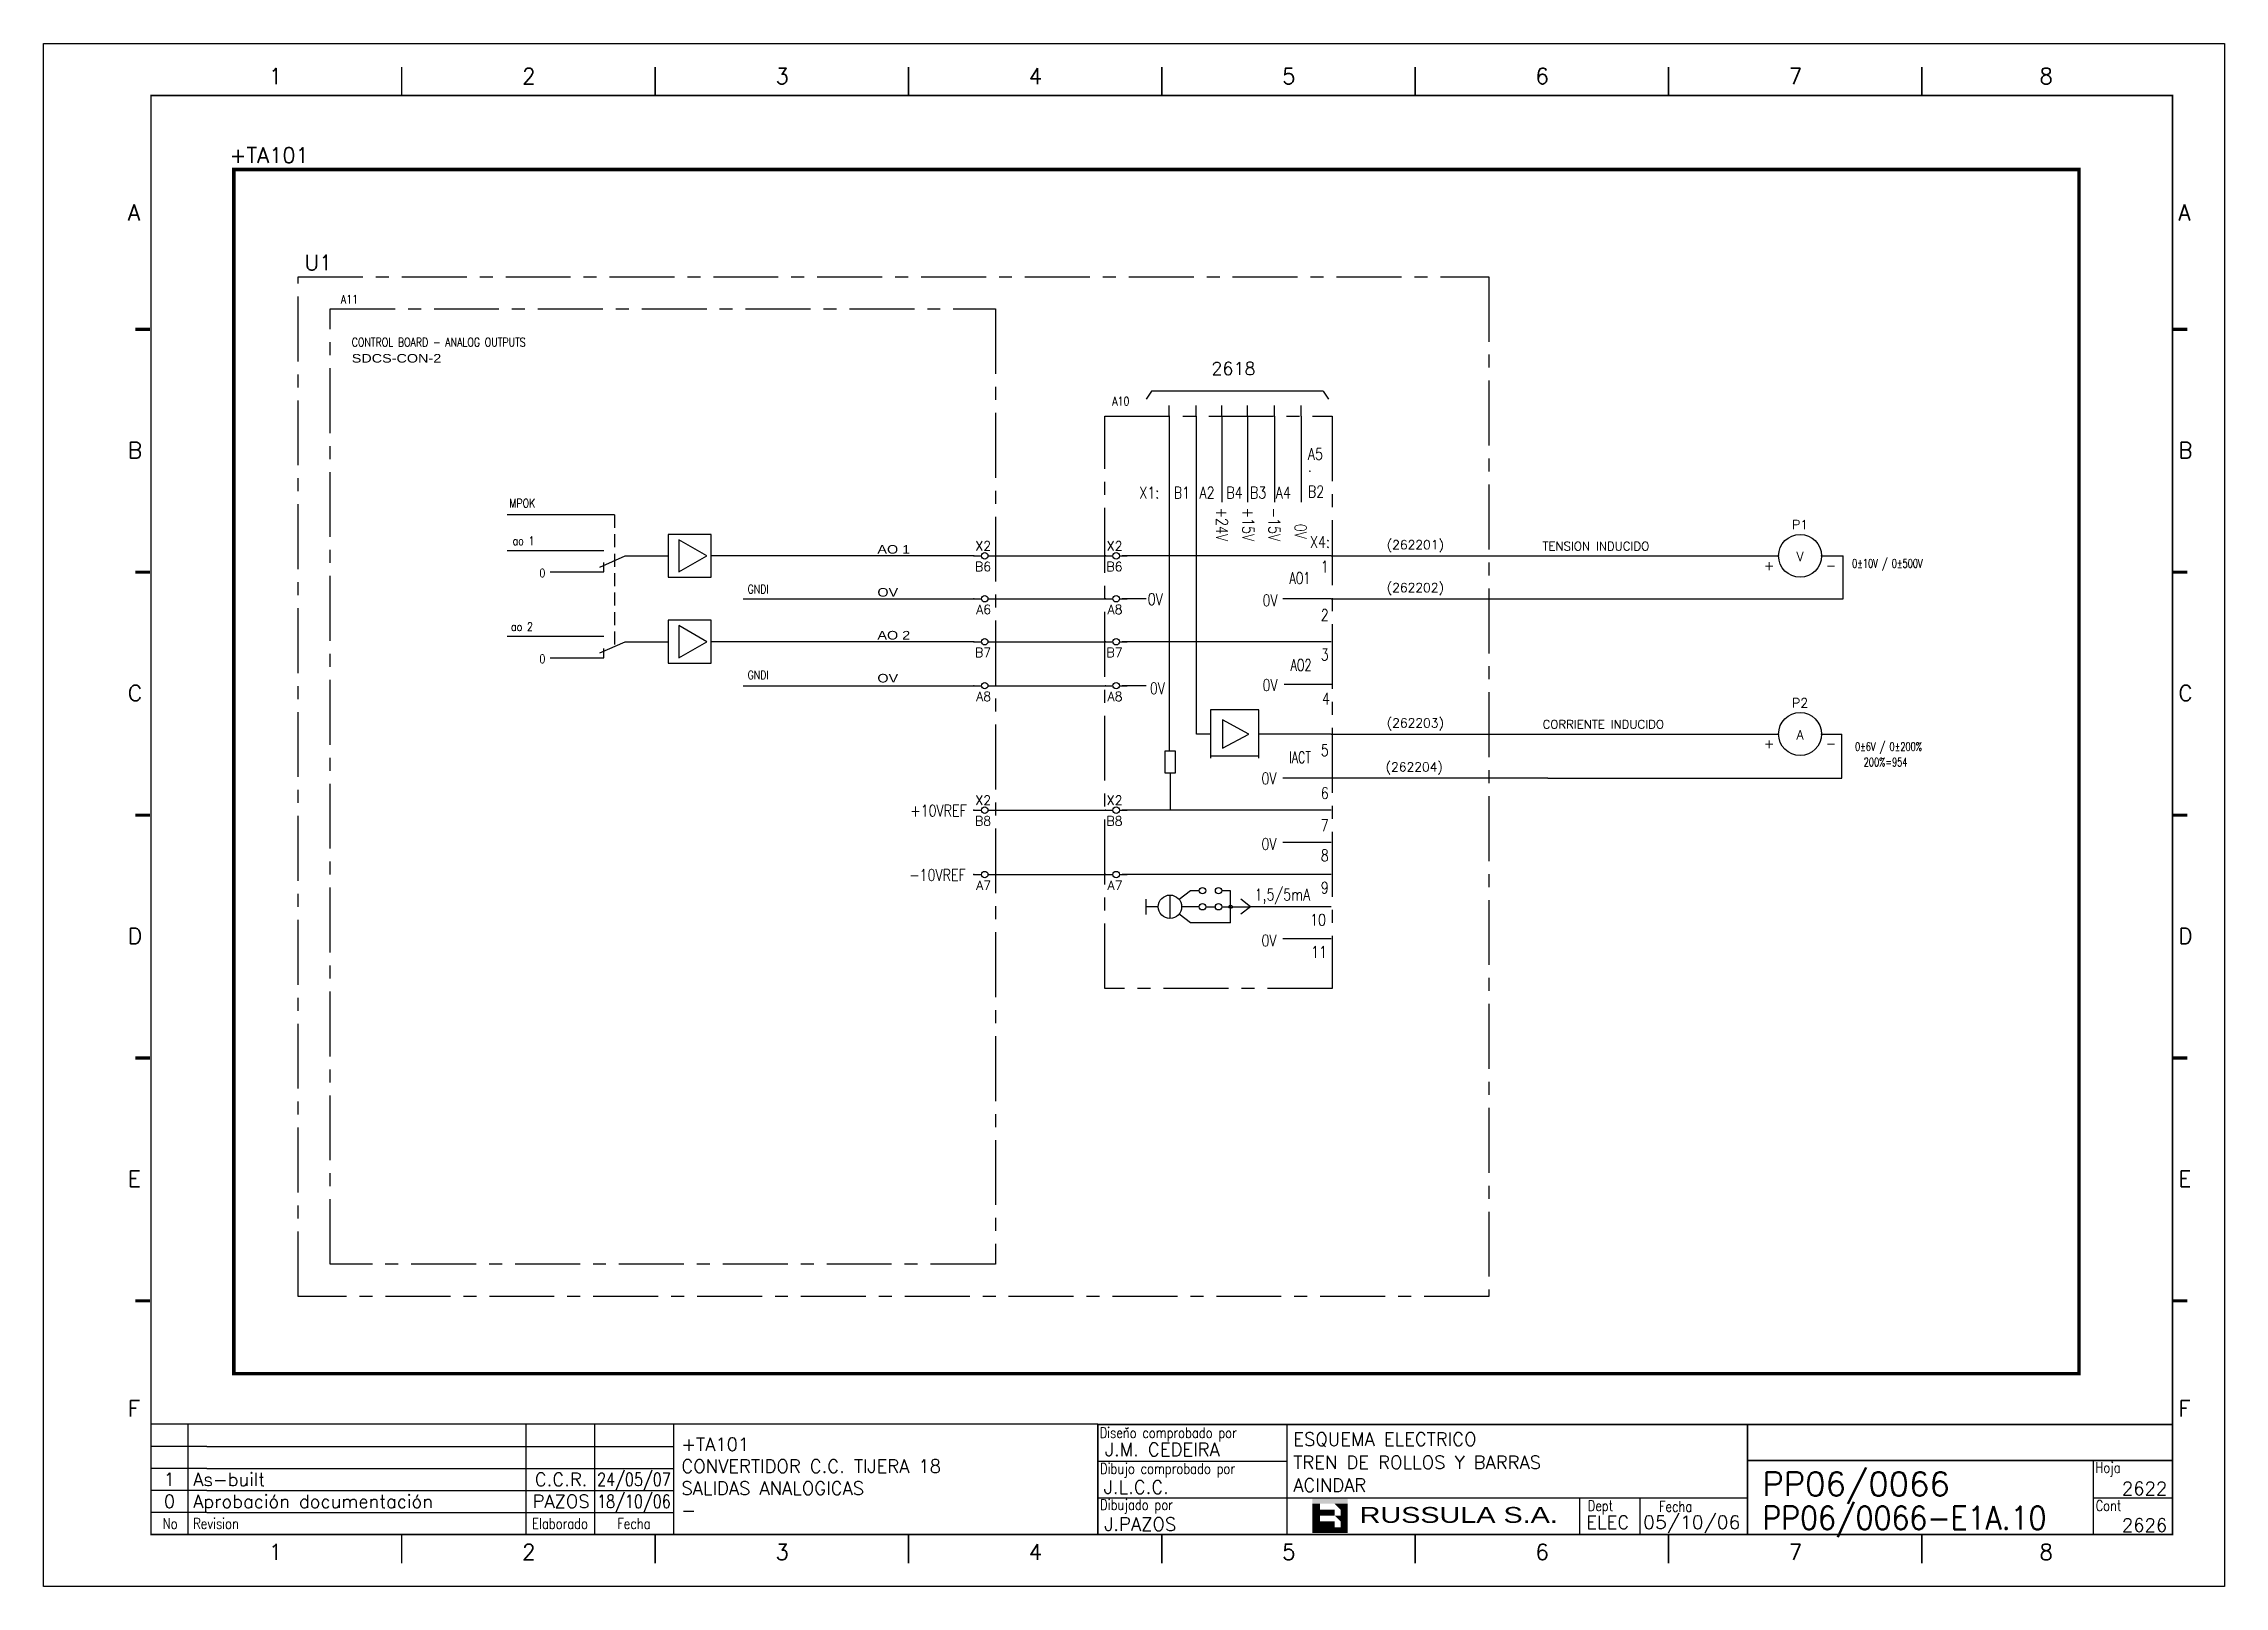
# Model space of a CAD drawing. Extents: x -25 to 1044, y -25744 to 292.
# Drawn here: x 60.2 to 480.2, y -3975.8 to -3678.8 of the extents above; entities that cross this region are included whole.
import ezdxf
from ezdxf.enums import TextEntityAlignment as Align

# ---------------------------------------------------------------- set-up
doc = ezdxf.new("R2010")
doc.units = 0
doc.header["$LTSCALE"] = 10
doc.header["$MEASUREMENT"] = 0
for name, pattern in [('CENTER', [2, 1.25, -0.25, 0.25, -0.25]), ('DASHDOT', [1, 0.5, -0.25, 0, -0.25]), ('HIDDEN', [0.375, 0.25, -0.125])]:
    doc.linetypes.add(name, pattern=pattern)
doc.layers.get('0').update_dxf_attribs({"linetype": 'CONTINUOUS'})
for name, color, linetype in [('1', 7, 'CONTINUOUS'), ('10', 5, 'CONTINUOUS'), ('2', 7, 'CONTINUOUS'), ('25', 3, 'CONTINUOUS'), ('25KT', 4, 'HIDDEN'), ('25PK', 4, 'CENTER'), ('35', 2, 'CONTINUOUS'), ('8', 1, 'CONTINUOUS'), ('9', 6, 'CONTINUOUS'), ('DIBUJO', 7, 'CONTINUOUS'), ('NODE', 7, 'CONTINUOUS')]:
    doc.layers.add(name, color=color, linetype=linetype)
doc.styles.add('ABBSTYLE', font='ROMANS.SHX', dxfattribs={"width": 0.8})
doc.styles.add('HELV', font='HELVBLD.SHX', dxfattribs={"width": 1.2})
doc.styles.add('HELVETICA', font='HELV.SHX')
doc.styles.add('LABEL', font='SIMPLEX', dxfattribs={"width": 0.8, "height": 4})
doc.styles.add('ROMANS', font='romans')
doc.styles.get("Standard").update_dxf_attribs({"font": 'simplex'})

msp = doc.modelspace()

# ---------------------------------------------------------------- texts
at = {"layer": '2', "color": 6}
for s, height, p in [('+TA101', 2.975, (96.02, -3701.76)), ('U1', 2.975, (110.48, -3722.42)), ('(262201)', 1.736, (318.92, -3776.13)), ('(262202)', 1.736, (318.92, -3784.38)), ('(262203)', 1.736, (318.92, -3810.43)), ('(262204)', 1.736, (318.71, -3818.89))]:
    msp.add_text(s, height=height, dxfattribs=at).set_placement(p)
at = {"layer": '2', "color": 7, "style": 'ROMANS'}
for s, height, p in [('2618', 2.48, (285.14, -3742.57)), ('TENSION INDUCIDO', 1.653, (348.93, -3776.35)), ('CORRIENTE INDUCIDO', 1.653, (348.93, -3810.65))]:
    msp.add_text(s, height=height, dxfattribs=at).set_placement(p)
at = {"layer": '2', "color": 7, "style": 'ROMANS', "width": 0.7}
for s, p in [('0%%P10V / 0%%P500V', (408.54, -3779.67)), ('0%%P6V / 0%%P200%', (409.1, -3814.95)), ('200%=954', (410.77, -3817.92))]:
    msp.add_text(s, height=1.653, dxfattribs=at).set_placement(p)
at = {"layer": '25'}
for s, height, style, width, p in [('A11', 1.653, 'ABBSTYLE', 0.8, (117.51, -3728.83)), ('CONTROL BOARD - ANALOG OUTPUTS', 1.653, 'ABBSTYLE', 0.8, (119.58, -3737.09)), ('SDCS-CON-2', 1.653, 'HELV', 1.2, (119.58, -3740.19)), ('A10', 1.653, 'ABBSTYLE', 0.8, (266.07, -3748.46)), ('A5', 2.232, 'ROMANS', 0.8, (303.73, -3758.9)), ('.', 2.23, 'ROMANS', 0.8, (303.73, -3761.18)), ('MPOK', 1.653, 'ABBSTYLE', 0.8, (149.95, -3768.09)), ('X1:', 2.232, 'ROMANS', 0.8, (271.29, -3766.34)), ('B1', 2.232, 'ROMANS', 0.8, (277.9, -3766.34)), ('A2', 2.232, 'ROMANS', 0.8, (282.86, -3766.34)), ('B4', 2.232, 'ROMANS', 0.8, (288.03, -3766.34)), ('B3', 2.232, 'ROMANS', 0.8, (292.58, -3766.34)), ('A4', 2.232, 'ROMANS', 0.8, (297.53, -3766.34)), ('B2', 2.232, 'ROMANS', 0.8, (303.73, -3766.13)), ('ao 1', 1.653, 'ABBSTYLE', 0.8, (150.57, -3775.32)), ('AO 1', 1.653, 'HELV', 1.2, (220.82, -3776.97)), ('X4:', 2.232, 'ROMANS', 0.8, (304.15, -3775.85)), ('0', 1.65, 'ABBSTYLE', 0.8, (155.74, -3781.52)), ('1', 2.23, 'ROMANS', 0.8, (306.21, -3780.6)), ('GNDI', 1.653, 'ABBSTYLE', 0.8, (195.82, -3784.62)), ('OV', 1.653, 'HELV', 1.2, (220.82, -3785.24)), ('2', 2.23, 'ROMANS', 0.8, (306.21, -3789.9)), ('ao 2', 1.653, 'ABBSTYLE', 0.8, (150.27, -3791.85)), ('AO 2', 1.653, 'HELV', 1.2, (220.82, -3793.5)), ('0', 1.65, 'ABBSTYLE', 0.8, (155.74, -3798.05)), ('3', 2.23, 'ROMANS', 0.8, (306.21, -3797.54)), ('GNDI', 1.653, 'ABBSTYLE', 0.8, (195.82, -3801.15)), ('OV', 1.653, 'HELV', 1.2, (220.82, -3801.77)), ('4', 2.23, 'ROMANS', 0.8, (306.42, -3806.01)), ('5', 2.23, 'ROMANS', 0.8, (306.21, -3815.93)), ('6', 2.23, 'ROMANS', 0.8, (306.21, -3824.2)), ('7', 2.23, 'ROMANS', 0.8, (306.21, -3830.4)), ('8', 2.23, 'ROMANS', 0.8, (306.21, -3836.18)), ('1,5/5mA', 2.232, 'ROMANS', 0.8, (293.47, -3843.72)), ('9', 2.23, 'ROMANS', 0.8, (306.21, -3842.38)), ('10', 2.232, 'ROMANS', 0.8, (304.15, -3848.58)), ('11', 2.232, 'ROMANS', 0.8, (304.35, -3854.78))]:
    msp.add_text(s, height=height, dxfattribs=dict(at, style=style, width=width)).set_placement(p)
at = {"layer": '25', "style": 'ROMANS', "width": 0.8}
for s, p in [('+24V', (286.09, -3768.13)), ('+15V', (291.12, -3768.13)), ('-15V', (296.16, -3768.13)), ('0V', (301.2, -3771.22))]:
    msp.add_text(s, height=2.232, rotation=270, dxfattribs=at).set_placement(p)
at = {"layer": '25', "style": 'ROMANS'}
for s, width, p in [('AO1', 0.7, (302.2, -3782.79)), ('0V', 0.8, (274.34, -3786.86)), ('0V', 0.8, (296.45, -3787.06)), ('AO2', 0.7, (302.41, -3799.53)), ('0V', 0.8, (274.75, -3804.01)), ('0V', 0.8, (296.45, -3803.39)), ('IACT', 0.7, (302.2, -3817.3)), ('0V', 0.8, (296.24, -3821.36)), ('+10VREF', 0.8, (232.6, -3827.56)), ('0V', 0.8, (296.24, -3833.97)), ('-10VREF', 0.8, (232.39, -3839.96)), ('0V', 0.8, (296.24, -3852.56))]:
    msp.add_text(s, height=2.232, dxfattribs=dict(at, width=width)).set_placement(p, align=Align.CENTER)

# ---------------------------------------------------------------- blocks, each defined once
blk = doc.blocks.new('NOD', base_point=(237.5, 170))
at = {"layer": 'NODE'}
blk.add_point((237.5, 170), dxfattribs=at)
blk = doc.blocks.new('$$PLR12C')
for p, q in [((-2.5, 0), (-0.75, 0)), ((0.75, 0), (2.5, 0))]:
    blk.add_line(p, q)
at = {"layer": '2'}
blk.add_circle((0, 0), 0.75, dxfattribs=at)
for p in [(-2.5, 0), (2.5, 0)]:
    blk.add_blockref('NOD', p, dxfattribs=at)
at = {"layer": '8'}
blk.add_attdef('*A', text='', height=2.15, dxfattribs=at).set_placement((1.5, -3.575), align=Align.RIGHT)
at = {"layer": '9'}
blk.add_attdef('ID', text='', height=2.15, dxfattribs=at).set_placement((1.5, 1.25), align=Align.RIGHT)
blk = doc.blocks.new('AMP')
at = {"layer": '35'}
for p, q in [((0, 5), (0, -5)), ((10, 5), (0, 5)), ((10, -5), (10, 5)), ((0, -5), (10, -5))]:
    blk.add_line(p, q, dxfattribs=at)
blk.add_lwpolyline([(7.5, -3.75), (7.5, 3.75), (1, 0)], close=True, dxfattribs=at)
blk = doc.blocks.new('$080101')
at = {"layer": '2'}
blk.add_circle((5, 0), 5, dxfattribs=at)
for p in [(0, 0), (10, 0)]:
    blk.add_blockref('NOD', p, dxfattribs=at)
at = {"layer": '8'}
blk.add_attdef('1A', text='', height=2.15, dxfattribs=at).set_placement((-1, -3.325), align=Align.RIGHT)
blk.add_attdef('2A', (11, -3.325), '', height=2.15, dxfattribs=at)
at = {"layer": '9'}
for tag, p in [('ID', (5, 6.175)), ('FUNK', (5, -1.25))]:
    blk.add_attdef(tag, text='', height=2.15, dxfattribs=at).set_placement(p, align=Align.CENTER)
blk = doc.blocks.new('newcajec')
at = {"layer": '1'}
for p, q in [((179.4, 20.85), (0.13, 20.85)), ((7, 20.85), (7, 0)), ((71, 20.85), (71, 0)), ((84, 20.85), (84, 0.09)), ((99, 20.85), (99, 0)), ((215.2, 20.8), (215.2, 0)), ((10.6, 16.64), (0, 16.64)), ((10.6, 16.64), (99, 16.64)), ((184.64, 20.18), (184.81, 20.01)), ((184.81, 20.01), (185.18, 20.25)), ((10.6, 12.48), (0, 12.48)), ((10.6, 12.48), (99, 12.48)), ((179.4, 13.87), (215.2, 13.87)), ((368, 14.06), (368, 0)), ((10.6, 8.32), (0, 8.32)), ((10.6, 8.32), (99, 8.32)), ((10.6, 4.16), (0, 4.16)), ((10.6, 4.16), (99, 4.16)), ((179.4, 6.93), (267.63, 6.93)), ((267.63, 6.93), (302.5, 6.93)), ((270.63, 6.91), (270.63, 0)), ((282.07, 6.93), (282.07, 0)), ((368, 6.93), (383, 6.93))]:
    blk.add_line(p, q, dxfattribs=at)
for points in [[(47.5, 272.5, 0.3, 0.3, 0), (47.5, 277.91, 0.3, 0.3, 0)], [(95.5, 272.5, 0.3, 0.3, 0), (95.5, 277.91, 0.3, 0.3, 0)], [(143.5, 272.5, 0.3, 0.3, 0), (143.5, 277.91, 0.3, 0.3, 0)], [(191.5, 272.5, 0.3, 0.3, 0), (191.5, 277.91, 0.3, 0.3, 0)], [(239.5, 272.5, 0.3, 0.3, 0), (239.5, 277.91, 0.3, 0.3, 0)], [(287.5, 272.5, 0.3, 0.3, 0), (287.5, 277.91, 0.3, 0.3, 0)], [(335.5, 272.5, 0.3, 0.3, 0), (335.5, 277.91, 0.3, 0.3, 0)], [(-2.99, 228.23, 0.6, 0.6, 0), (-0.18, 228.23, 0.6, 0.6, 0)], [(383.01, 228.23, 0.6, 0.6, 0), (385.82, 228.23, 0.6, 0.6, 0)], [(-2.99, 182.23, 0.6, 0.6, 0), (-0.18, 182.23, 0.6, 0.6, 0)], [(383.01, 182.23, 0.6, 0.6, 0), (385.82, 182.23, 0.6, 0.6, 0)], [(-2.99, 136.23, 0.6, 0.6, 0), (-0.18, 136.23, 0.6, 0.6, 0)], [(383.01, 136.23, 0.6, 0.6, 0), (385.82, 136.23, 0.6, 0.6, 0)], [(-2.99, 90.23, 0.6, 0.6, 0), (-0.18, 90.23, 0.6, 0.6, 0)], [(383.01, 90.23, 0.6, 0.6, 0), (385.82, 90.23, 0.6, 0.6, 0)], [(-2.99, 44.23, 0.6, 0.6, 0), (-0.18, 44.23, 0.6, 0.6, 0)], [(383.01, 44.23, 0.6, 0.6, 0), (385.82, 44.23, 0.6, 0.6, 0)], [(383, 20.8, 0.3, 0.3, 0), (179.4, 20.8, 0.3, 0.3, 0), (179.4, 0, 0.3, 0.3, 0)], [(302.5, 20.8, 0.3, 0.3, 0), (302.5, 0, 0.3, 0.3, 0)], [(302.5, 14, 0.3, 0.3, 0), (383, 14, 0.3, 0.3, 0)], [(47.5, -5.5, 0.3, 0.3, 0), (47.5, -0.09, 0.3, 0.3, 0)], [(95.5, -5.5, 0.3, 0.3, 0), (95.5, -0.09, 0.3, 0.3, 0)], [(143.5, -5.5, 0.3, 0.3, 0), (143.5, -0.09, 0.3, 0.3, 0)], [(191.5, -5.5, 0.3, 0.3, 0), (191.5, -0.09, 0.3, 0.3, 0)], [(239.5, -5.5, 0.3, 0.3, 0), (239.5, -0.09, 0.3, 0.3, 0)], [(287.5, -5.5, 0.3, 0.3, 0), (287.5, -0.09, 0.3, 0.3, 0)], [(335.5, -5.5, 0.3, 0.3, 0), (335.5, -0.09, 0.3, 0.3, 0)]]:
    blk.add_lwpolyline(points, format="xyseb", dxfattribs=at)
at = {"layer": '1', "const_width": 0.3}
blk.add_lwpolyline([(0, 0), (0, 272.5), (383, 272.5), (383, 0)], close=True, dxfattribs=at)
at = {"layer": '2', "color": 14}
for p, q in [((221.42, 4.69), (221.42, 5.81)), ((221.42, 2.47), (221.42, 3.58))]:
    blk.add_line(p, q, dxfattribs=at)
for points in [[(220.05, 5.81), (220.05, 6.92), (226.74, 5.81), (226.74, 6.92)], [(221.42, 2.47), (220.05, 2.47), (221.42, 5.81), (220.05, 5.81)], [(221.42, 4.69), (224.25, 4.69), (221.42, 3.58), (224.25, 3.58)], [(224.25, 5.81), (225.37, 5.81), (225.37, 4.69)], [(225.37, 5.81), (226.74, 5.81), (225.37, 1.35), (226.74, 1.35)], [(224.25, 0.24), (224.25, 2.47), (220.05, 0.24), (220.05, 2.47)], [(224.25, 3.58), (225.37, 3.58), (225.37, 2.47)], [(226.74, 1.35), (226.74, 0.24), (224.25, 1.35), (224.25, 0.24)]]:
    blk.add_solid(points, dxfattribs=at)
at = {"layer": '1', "style": 'ROMANS'}
for s, p in [('1', (22.29, 274.68)), ('2', (70.29, 274.68)), ('3', (118.29, 274.68)), ('4', (166.29, 274.68)), ('5', (214.29, 274.68)), ('6', (262.29, 274.68)), ('7', (310.29, 274.68)), ('8', (357.79, 274.68)), ('A', (-4.37, 248.84)), ('A', (384.13, 248.84)), ('B', (-4.37, 203.84)), ('B', (384.13, 203.84)), ('C', (-4.37, 157.84)), ('C', (384.13, 157.84)), ('D', (-4.37, 111.84)), ('D', (384.13, 111.84)), ('E', (-4.37, 65.84)), ('E', (384.13, 65.84)), ('F', (-4.37, 22.34)), ('F', (384.13, 22.34)), ('1', (22.29, -4.82)), ('2', (70.29, -4.82)), ('3', (118.29, -4.82)), ('4', (166.29, -4.82)), ('5', (214.29, -4.82)), ('6', (262.29, -4.82)), ('7', (310.29, -4.82)), ('8', (357.79, -4.82))]:
    blk.add_text(s, height=3, dxfattribs=at).set_placement(p)
at = {"layer": '1', "style": 'LABEL', "width": 0.8}
for s, p in [('Diseno comprobado por', (179.73, 18.27)), ('Dibujo comprobado por', (179.81, 11.47)), ('Hoja', (368.38, 11.66)), ('Dibujado por', (179.83, 4.64)), ('Fecha', (285.71, 4.3)), ('Cont', (368.43, 4.46)), ('No', (2.23, 1.05)), ('Revision', (8, 1.05))]:
    blk.add_text(s, height=2, dxfattribs=at).set_placement(p)
for s, p in [('Dept', (274.61, 4.44)), ('Elaborado', (77.5, 1.05)), ('Fecha', (91.5, 1.05))]:
    blk.add_text(s, height=2, dxfattribs=at).set_placement(p, align=Align.CENTER)
at = {"layer": '10', "style": 'ROMANS'}
for tag, p in [('REV41', (3.5, 18.74)), ('REV43', (77.7, 18.74)), ('REV31', (3.5, 14.58)), ('REV33', (77.7, 14.58)), ('REV21', (3.5, 10.42)), ('REV23', (77.7, 10.42)), ('REV11', (3.5, 6.27)), ('REV13', (77.7, 6.27))]:
    blk.add_attdef(tag, text='', height=2.5, dxfattribs=at).set_placement(p, align=Align.MIDDLE)
for tag, p, height in [('REV42', (8, 17.49), 2.5), ('SHEETNAME1', (100.5, 15.83), 2.5), ('DESIGNCHECK', (180.74, 14.83), 2.5), ('DOCUMENTTYPE', (216.43, 16.8), 2.5), ('NOTA', (305.32, 15.8), 3), ('REV32', (8, 13.33), 2.5), ('SHEETNAME2', (100.5, 11.67), 2.5), ('OBJECT', (216.43, 12.4), 2.5), ('REV22', (8, 9.17), 2.5), ('SHEETNAME3', (100.5, 7.51), 2.5), ('DRAWINGCHECK', (180.53, 7.71), 2.5), ('CUSTOMER', (216.43, 8.08), 2.5), ('ORDER', (305.32, 7.3), 4.5), ('REV12', (8, 5.01), 2.5), ('SHEETNAME4', (100.5, 3.35), 2.5), ('DOCUMENT_ID', (305.32, 0.93), 4.4), ('USER', (180.63, 0.71), 2.5), ('DEPARTMENT', (271.93, 1.05), 2.5)]:
    blk.add_attdef(tag, p, '', height=height, dxfattribs=at)
for tag, width, p, p2 in [('REV44', 1.221199, (84.53, 17.49), (98.48, 17.49)), ('REV34', 1.221199, (84.53, 13.33), (98.48, 13.33)), ('REV24', 1.221199, (84.53, 9.17), (98.48, 9.17)), ('REV14', 1.221199, (84.53, 5.01), (98.48, 5.01)), ('CREATED2', 7.039915, (282.71, 1.05), (301.14, 1.05))]:
    blk.add_attdef(tag, text='', height=2.5, dxfattribs=dict(at, width=width)).set_placement(p, p2, align=Align.FIT)
for tag, p in [('SHEET', (382, 7.43)), ('NEXTSHEET', (382, 0.5))]:
    blk.add_attdef(tag, text='', height=2.5, dxfattribs=at).set_placement(p, align=Align.RIGHT)
at = {"layer": 'DIBUJO', "color": 14, "style": 'HELVETICA', "width": 1.3}
blk.add_text('RUSSULA S.A.', height=3, dxfattribs=at).set_placement((229, 2.19))

# ---------------------------------------------------------------- linework, layer by layer
at = {"layer": '2', "color": 4, "linetype": 'CENTER'}
for p, q in [((264.63, -3750.52), (308.43, -3750.52)), ((264.63, -3860.66), (264.63, -3750.52)), ((308.43, -3750.52), (308.43, -3860.66)), ((308.43, -3860.66), (264.63, -3860.66))]:
    msp.add_line(p, q, dxfattribs=at)
at = {"layer": '2', "color": 3}
for p, q in [((277.03, -3750.52), (277.03, -3748.46)), ((277.03, -3750.52), (277.03, -3814.99)), ((282.19, -3750.52), (282.19, -3748.46)), ((282.19, -3750.52), (282.19, -3811.69)), ((287.15, -3750.52), (287.15, -3748.46)), ((287.15, -3750.52), (287.15, -3767.05)), ((292.11, -3750.52), (292.11, -3748.46)), ((292.11, -3750.52), (292.11, -3767.05)), ((297.27, -3750.52), (297.27, -3748.46)), ((297.27, -3750.52), (297.27, -3767.05)), ((302.44, -3750.52), (302.44, -3748.46)), ((302.44, -3750.52), (302.44, -3767.05))]:
    msp.add_line(p, q, dxfattribs=at)
at = {"layer": '2', "color": 7}
for p, q in [((242.52, -3777.39), (264.73, -3777.39)), ((308.23, -3777.39), (343.8, -3777.39)), ((343.8, -3777.39), (394.39, -3777.39)), ((402.65, -3777.39), (406.79, -3777.39)), ((406.79, -3785.65), (406.79, -3777.39)), ((242.52, -3785.65), (264.73, -3785.65)), ((308.23, -3785.65), (350.18, -3785.65)), ((350.18, -3785.65), (406.79, -3785.65)), ((242.52, -3793.92), (264.73, -3793.92)), ((242.52, -3802.39), (264.73, -3802.39)), ((308.23, -3811.69), (343.8, -3811.69)), ((343.8, -3811.69), (394.39, -3811.69)), ((402.65, -3811.69), (406.58, -3811.69)), ((406.58, -3820.16), (406.58, -3811.69)), ((349.97, -3820.16), (308.23, -3820.16)), ((349.97, -3820.16), (406.58, -3820.16)), ((242.52, -3826.36), (264.73, -3826.36)), ((242.52, -3838.75), (264.73, -3838.75))]:
    msp.add_line(p, q, dxfattribs=at)
at = {"layer": '2', "color": 3, "linetype": 'DASHDOT'}
msp.add_lwpolyline([(96.85, -3703, 0.694, 0.694, 0), (452.24, -3703, 0.694, 0.694, 0), (452.24, -3934.83, 0.694, 0.694, 0), (96.85, -3934.83, 0.694, 0.694, 0), (96.85, -3703, 0.694, 0.694, 0)], format="xyseb", dxfattribs=at)
at = {"layer": '25'}
for p, q in [((273.62, -3745.67), (272.58, -3747.22)), ((306.68, -3745.67), (273.62, -3745.67)), ((306.68, -3745.67), (307.71, -3747.22)), ((308.23, -3777.39), (267.93, -3777.39)), ((272.58, -3785.65), (267.93, -3785.65)), ((308.23, -3785.65), (298.93, -3785.65)), ((308.23, -3793.92), (267.93, -3793.92)), ((272.58, -3802.39), (267.93, -3802.39)), ((308.43, -3802.18), (299.13, -3802.18)), ((294.28, -3807.04), (284.98, -3807.04)), ((284.98, -3807.04), (284.98, -3816.33)), ((292.34, -3811.69), (287.3, -3808.97)), ((287.3, -3808.97), (287.3, -3814.4)), ((294.28, -3816.33), (294.28, -3807.04)), ((284.98, -3811.69), (282.27, -3811.69)), ((287.3, -3814.4), (292.34, -3811.69)), ((308.23, -3811.69), (294.28, -3811.69)), ((276.26, -3819.21), (276.26, -3814.95)), ((276.26, -3814.95), (278.2, -3814.95)), ((278.2, -3814.95), (278.2, -3819.21)), ((284.98, -3815.92), (294.28, -3815.92)), ((278.2, -3819.21), (276.26, -3819.21)), ((277.23, -3819.21), (277.23, -3826.36)), ((308.23, -3820.16), (298.93, -3820.16)), ((308.23, -3826.36), (267.93, -3826.36)), ((308.23, -3832.55), (298.93, -3832.55)), ((308.23, -3838.75), (267.93, -3838.75)), ((277.17, -3842.7), (277.17, -3847.21)), ((281.11, -3841.85), (278.94, -3843.56)), ((282.81, -3841.85), (281.11, -3841.85)), ((288.85, -3841.85), (287.15, -3841.85)), ((288.85, -3848.05), (288.85, -3841.85)), ((272.52, -3843.47), (272.52, -3846.43)), ((274.92, -3844.95), (272.52, -3844.95)), ((281.11, -3848.05), (278.94, -3846.35)), ((282.81, -3844.95), (279.42, -3844.95)), ((284.05, -3844.95), (285.91, -3844.95)), ((287.15, -3844.95), (292.68, -3844.95)), ((292.68, -3844.95), (290.8, -3843.5)), ((292.68, -3844.95), (290.8, -3846.4)), ((308.23, -3844.95), (292.68, -3844.95)), ((288.85, -3848.05), (281.11, -3848.05)), ((308.23, -3851.15), (298.93, -3851.15))]:
    msp.add_line(p, q, dxfattribs=at)
for centre, radius in [((277.17, -3844.95), 2.25), ((283.43, -3841.85), 0.62), ((286.53, -3841.85), 0.62), ((283.43, -3844.95), 0.62), ((286.53, -3844.95), 0.62)]:
    msp.add_circle(centre, radius, dxfattribs=at)
at = {"layer": '25KT', "color": 7}
msp.add_line((170.2, -3769.48), (170.2, -3794.95), dxfattribs=at)
at = {"layer": '25PK'}
for p, q in [((109.24, -3723.66), (338.6, -3723.66)), ((109.24, -3919.96), (109.24, -3723.66)), ((338.6, -3723.66), (338.6, -3919.96)), ((115.44, -3913.76), (115.44, -3729.86)), ((115.44, -3729.86), (243.55, -3729.86)), ((243.55, -3729.86), (243.55, -3913.76)), ((243.55, -3913.76), (115.44, -3913.76)), ((338.6, -3919.96), (109.24, -3919.96))]:
    msp.add_line(p, q, dxfattribs=at)
at = {"layer": '35', "color": 7}
for p, q in [((170.2, -3769.48), (149.54, -3769.48)), ((149.54, -3776.35), (168.13, -3776.35)), ((167.35, -3779.55), (172.27, -3777.39)), ((168.13, -3780.48), (168.13, -3778.68)), ((172.27, -3777.39), (180.53, -3777.39)), ((239.42, -3777.39), (188.8, -3777.39)), ((157.8, -3780.48), (168.13, -3780.48)), ((194.99, -3785.65), (239.42, -3785.65)), ((149.54, -3792.88), (168.13, -3792.88)), ((167.35, -3796.09), (172.27, -3793.92)), ((168.13, -3797.01), (168.13, -3795.21)), ((172.27, -3793.92), (180.53, -3793.92)), ((239.42, -3793.92), (188.8, -3793.92)), ((157.8, -3797.01), (168.13, -3797.01)), ((194.99, -3802.39), (239.42, -3802.39))]:
    msp.add_line(p, q, dxfattribs=at)
at = {"layer": '35'}
msp.add_circle((288.85, -3844.95), 0.33, dxfattribs=at)
at = {"layer": 'DIBUJO'}
msp.add_lwpolyline([(60.24, -3678.78), (480.24, -3678.78), (480.24, -3975.78), (60.24, -3975.78), (60.24, -3678.78)], dxfattribs=at)

# ---------------------------------------------------------------- block references
at = {"layer": '2', "color": 7}
ref = msp.add_blockref('newcajec', (80.92, -3965.78), dxfattribs=dict(at, xscale=1.016513761467889, yscale=1.016513761467889, zscale=1.016513761467889))
ref.add_attrib('REV24', '24/05/07', dxfattribs={"layer": '10', "height": 2.541, "style": 'ROMANS', "width": 0.728168}).set_placement((166.84, -3956.46), (181.02, -3956.46), align=Align.FIT)
ref.add_attrib('SHEETNAME3', 'SALIDAS ANALOGICAS', (183.07, -3958.15), dxfattribs={"layer": '10', "height": 2.5413, "style": 'ROMANS'})
ref.add_attrib('SHEETNAME2', 'CONVERTIDOR C.C. TIJERA 18', (183.07, -3953.93), dxfattribs={"layer": '10', "height": 2.5413, "style": 'ROMANS'})
ref.add_attrib('SHEETNAME1', '+TA101', (183.07, -3949.7), dxfattribs={"layer": '10', "height": 2.541, "style": 'ROMANS'})
ref.add_attrib('USER', 'J.PAZOS', (264.53, -3965.06), dxfattribs={"layer": '10', "height": 2.541, "style": 'ROMANS'})
ref.add_attrib('DRAWINGCHECK', 'J.L.C.C.', (264.43, -3957.94), dxfattribs={"layer": '10', "height": 2.541, "style": 'ROMANS'})
ref.add_attrib('DESIGNCHECK', 'J.M. CEDEIRA', (264.64, -3950.71), dxfattribs={"layer": '10', "height": 2.5413, "style": 'ROMANS'})
ref.add_attrib('REV22', 'As-built', (89.05, -3956.46), dxfattribs={"layer": '10', "height": 2.541, "style": 'ROMANS'})
ref.add_attrib('REV12', 'Aprobación documentación', (89.05, -3960.69), dxfattribs={"layer": '10', "height": 2.5413, "style": 'ROMANS'})
ref.add_attrib('REV21', '1', dxfattribs={"layer": '10', "height": 2.54, "style": 'ROMANS'}).set_placement((84.47, -3955.19), align=Align.MIDDLE)
ref.add_attrib('REV11', '0', dxfattribs={"layer": '10', "height": 2.54, "style": 'ROMANS'}).set_placement((84.47, -3959.41), align=Align.MIDDLE)
ref.add_attrib('SHEETNAME4', '-', (183.07, -3962.38), dxfattribs={"layer": '10', "height": 2.54, "style": 'ROMANS'})
ref.add_attrib('REV14', '18/10/06', dxfattribs={"layer": '10', "height": 2.541, "style": 'ROMANS', "width": 0.728168}).set_placement((166.84, -3960.69), (181.02, -3960.69), align=Align.FIT)
ref.add_attrib('REV23', 'C.C.R.', dxfattribs={"layer": '10', "height": 2.541, "style": 'ROMANS'}).set_placement((159.9, -3955.19), align=Align.MIDDLE)
ref.add_attrib('REV13', 'PAZOS', dxfattribs={"layer": '10', "height": 2.541, "style": 'ROMANS'}).set_placement((159.9, -3959.41), align=Align.MIDDLE)
ref.add_attrib('DOCUMENT_ID', 'PP06/0066-E1A.10', (391.28, -3964.83), dxfattribs={"layer": '10', "height": 4.4727, "style": 'ROMANS', "width": 0.9})
ref.add_attrib('ORDER', 'PP06/0066', (391.28, -3958.36), dxfattribs={"layer": '10', "height": 4.574, "style": 'ROMANS'})
ref.add_attrib('CUSTOMER', 'ACINDAR', (300.92, -3957.56), dxfattribs={"layer": '10', "height": 2.541, "style": 'ROMANS'})
ref.add_attrib('OBJECT', 'TREN DE ROLLOS Y BARRAS', (300.92, -3953.18), dxfattribs={"layer": '10', "height": 2.5413, "style": 'ROMANS'})
ref.add_attrib('DOCUMENTTYPE', 'ESQUEMA ELECTRICO', (300.92, -3948.7), dxfattribs={"layer": '10', "height": 2.5413, "style": 'ROMANS'})
ref.add_attrib('CREATED2', '05/10/06', dxfattribs={"layer": '10', "height": 2.541, "style": 'ROMANS', "width": 0.961976}).set_placement((368.29, -3964.72), (387.03, -3964.72), align=Align.FIT)
ref.add_attrib('DEPARTMENT', 'ELEC', (357.34, -3964.72), dxfattribs={"layer": '10', "height": 2.541, "style": 'ROMANS'})
ref.add_attrib('NEXTSHEET', '2626', dxfattribs={"layer": '10', "height": 2.541, "style": 'ROMANS'}).set_placement((469.22, -3965.27), align=Align.RIGHT)
ref.add_attrib('SHEET', '2622', dxfattribs={"layer": '10', "height": 2.541, "style": 'ROMANS'}).set_placement((469.22, -3958.23), align=Align.RIGHT)
at = {"layer": '2', "color": 7, "xscale": 0.8265039032571299, "yscale": 0.8265039032571299, "zscale": 0.8265039032571299}
for name, p, values in [('$080101', (394.39, -3777.39), {'FUNK': 'V', 'ID': 'P1', '1A': '+', '2A': '-'}), ('$$PLR12C', (241.49, -3777.39), {'ID': 'X2', '*A': 'B6'}), ('$$PLR12C', (266.8, -3777.39), {'ID': 'X2', '*A': 'B6'}), ('$$PLR12C', (241.49, -3785.65), {'*A': 'A6'}), ('$$PLR12C', (266.8, -3785.65), {'*A': 'A8'}), ('$$PLR12C', (241.49, -3793.92), {'*A': 'B7'}), ('$$PLR12C', (266.8, -3793.92), {'*A': 'B7'}), ('$$PLR12C', (241.49, -3802.39), {'*A': 'A8'}), ('$$PLR12C', (266.8, -3802.39), {'*A': 'A8'}), ('$080101', (394.39, -3811.69), {'FUNK': 'A', 'ID': 'P2', '1A': '+', '2A': '-'}), ('$$PLR12C', (241.49, -3826.36), {'ID': 'X2', '*A': 'B8'}), ('$$PLR12C', (266.8, -3826.36), {'ID': 'X2', '*A': 'B8'}), ('$$PLR12C', (241.49, -3838.75), {'*A': 'A7'}), ('$$PLR12C', (266.8, -3838.75), {'*A': 'A7'})]:
    msp.add_blockref(name, p, dxfattribs=at).add_auto_attribs(values)
at = {"layer": '35', "color": 7, "xscale": 0.8265039032571299, "yscale": 0.8265039032571299, "zscale": 0.8265039032571299, "rotation": 180}
for p in [(188.8, -3777.39), (188.8, -3793.92)]:
    msp.add_blockref('AMP', p, dxfattribs=at)

msp.set_redraw_order([(e.dxf.handle, doc.entitydb.next_handle()) for e in msp.query("TEXT MTEXT ATTDEF DIMENSION ARC_DIMENSION")])  # texts and dimensions are drawn at this point

doc.saveas('drawing.dxf')
